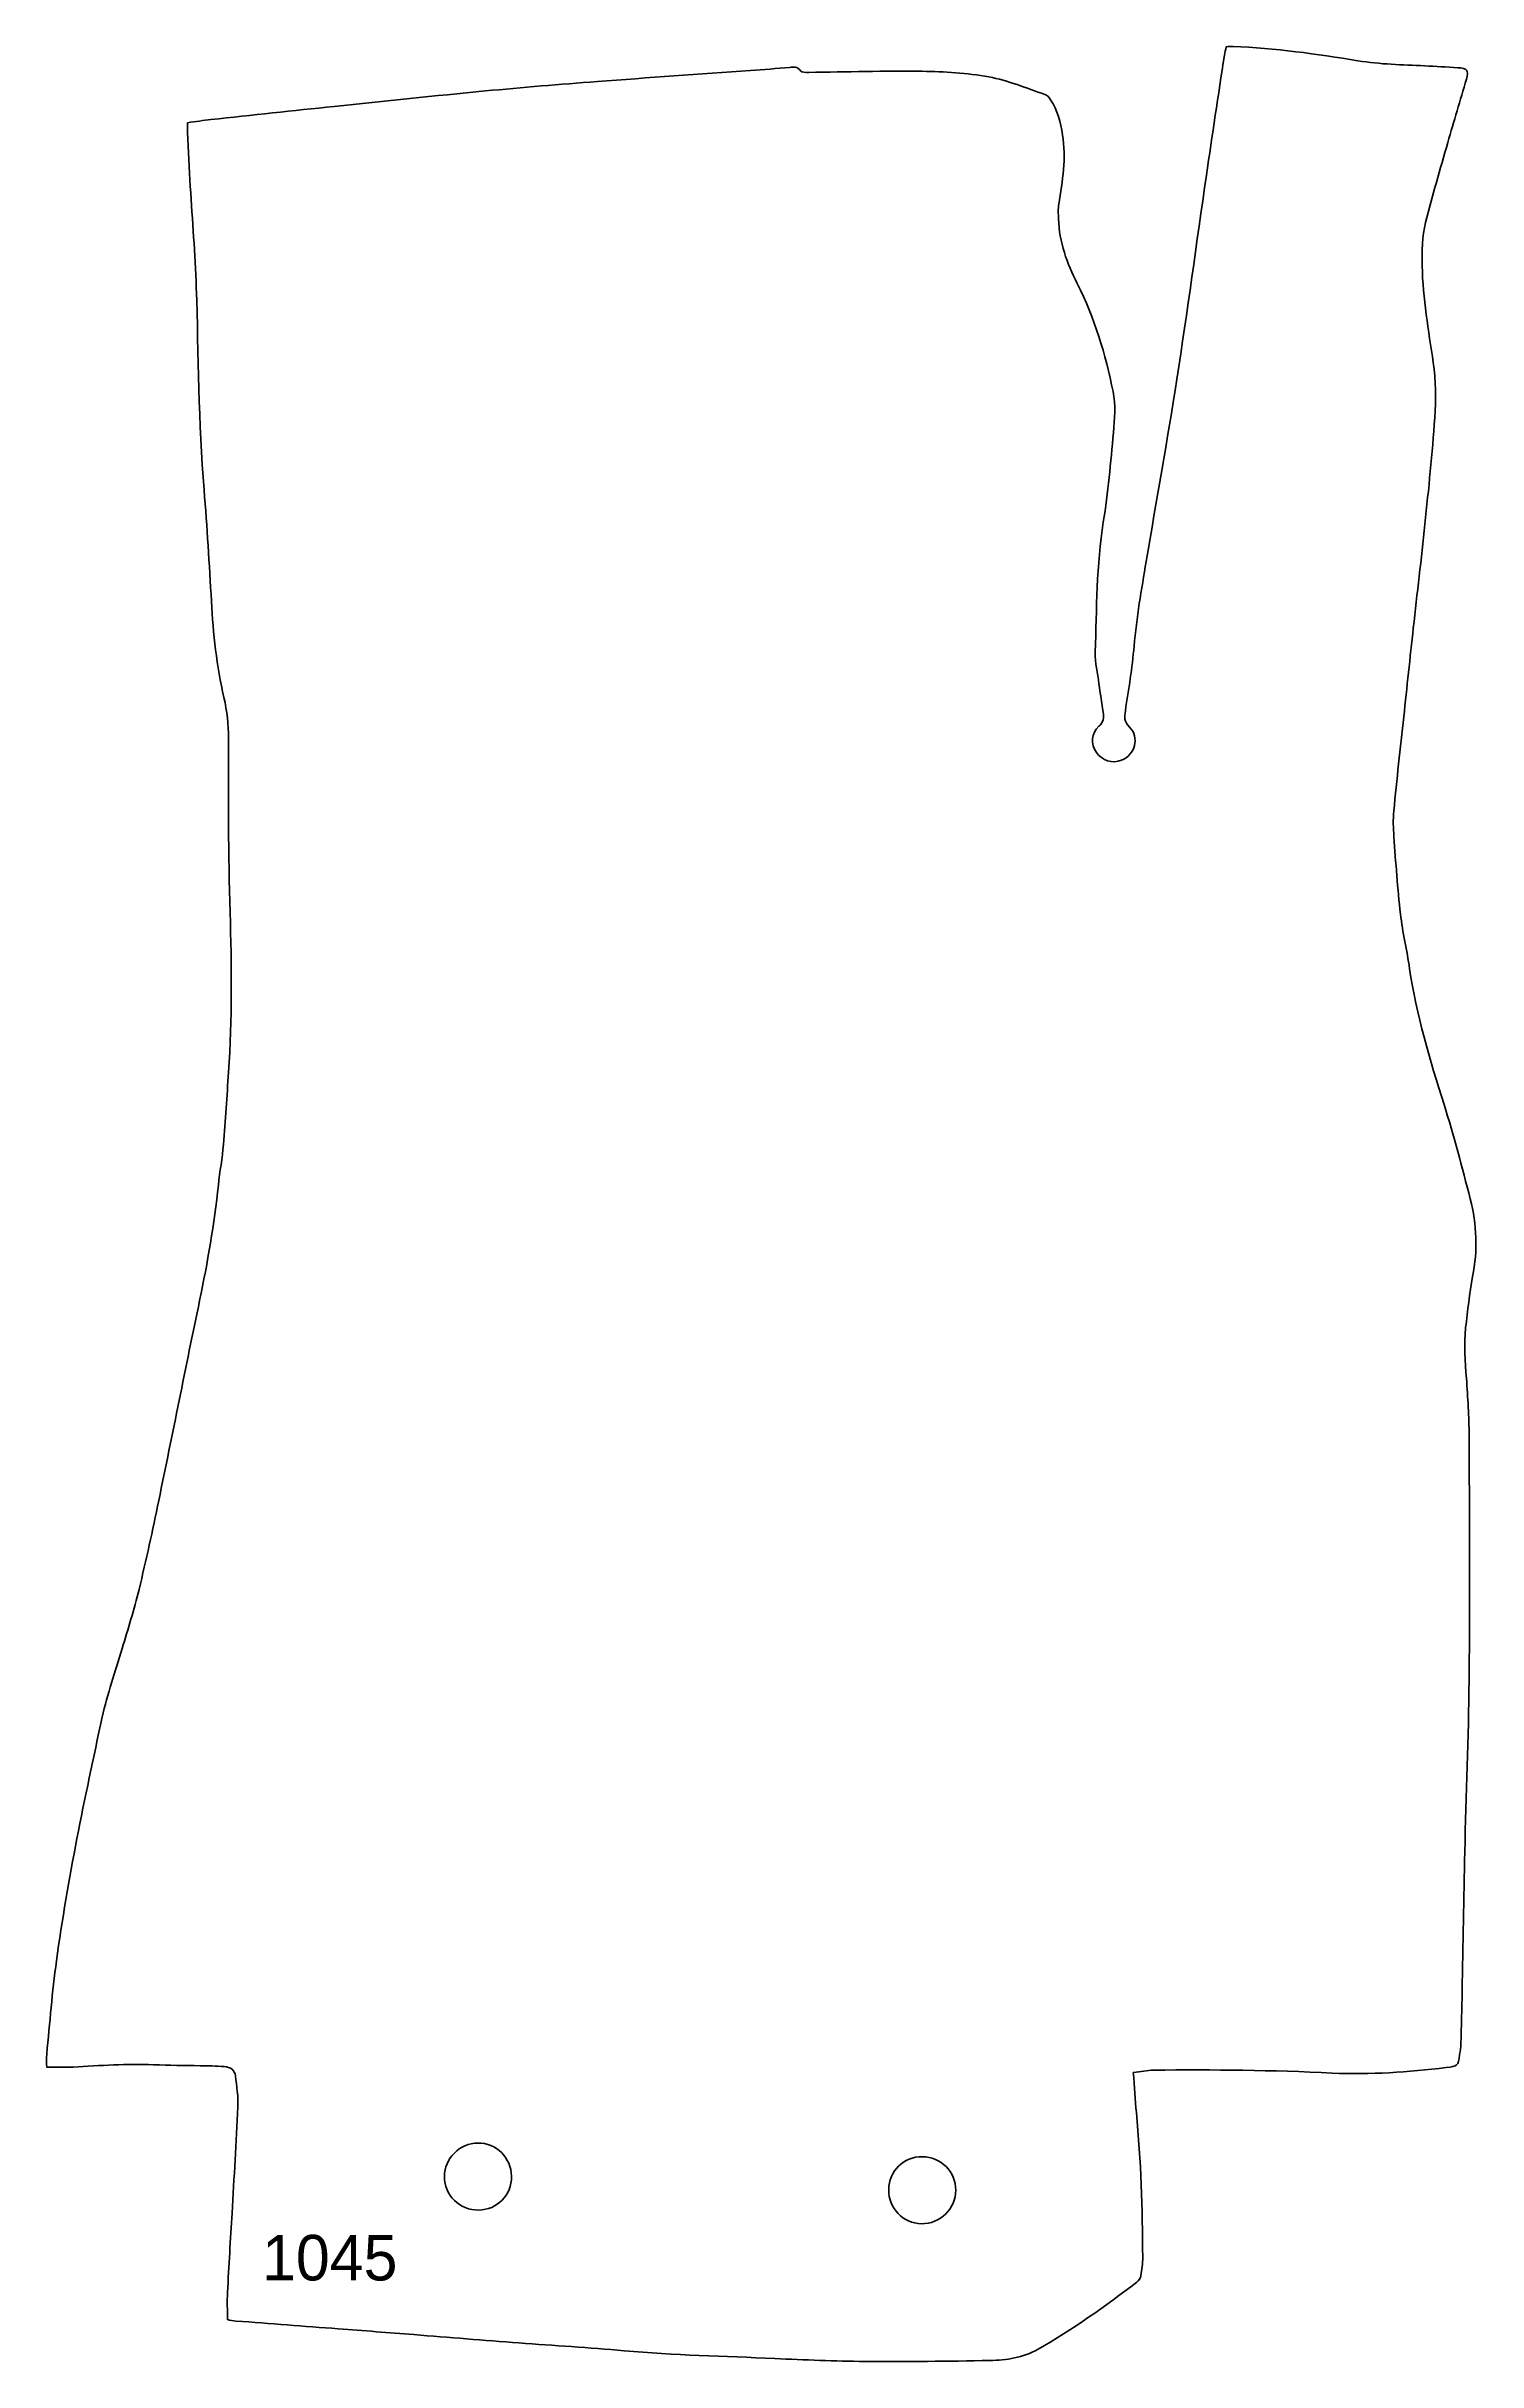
# Model space of a CAD drawing. Header units: centimetres. Extents: x 11 to 67.5, y -102.3 to -10.9.
import ezdxf

# ---------------------------------------------------------------- set-up
doc = ezdxf.new("R2010")
doc.units = ezdxf.units.CM
doc.header["$MEASUREMENT"] = 0
doc.layers.add('Слой 1', color=7, linetype='Continuous', lineweight=0)

msp = doc.modelspace()

# ---------------------------------------------------------------- linework, layer by layer
at = {"layer": 'Слой 1', "color": 18, "lineweight": 35, "true_color": 0x000000}
for points, knots in [([(53.943, -90.907), (53.987, -91.486), (54.015, -91.989), (54.064, -92.49), (54.249, -94.388), (54.305, -96.291), (54.315, -98.196), (54.316, -98.441), (54.283, -98.689), (54.243, -98.931), (54.227, -99.024), (54.164, -99.131), (54.089, -99.187), (52.828, -100.131), (51.554, -101.057), (50.18, -101.837), (49.584, -102.175), (48.934, -102.263), (48.278, -102.276), (46.633, -102.311), (44.987, -102.325), (43.342, -102.314), (42.155, -102.305), (40.968, -102.255), (39.781, -102.2), (37.797, -102.108), (35.81, -102.077), (33.83, -101.892), (32.45, -101.764), (31.064, -101.689), (29.681, -101.584), (28.298, -101.479), (26.916, -101.366), (25.534, -101.257), (24.538, -101.179), (23.541, -101.102), (22.545, -101.026), (21.197, -100.924), (19.849, -100.823), (18.502, -100.719), (18.388, -100.711), (18.276, -100.683), (18.166, -100.664), (18.166, -100.29), (18.152, -99.939), (18.169, -99.589), (18.222, -98.544), (18.287, -97.5), (18.347, -96.456), (18.427, -95.059), (18.52, -93.663), (18.58, -92.266), (18.598, -91.859), (18.533, -91.446), (18.483, -91.039), (18.455, -90.809), (18.298, -90.688), (18.035, -90.67), (17.719, -90.648), (17.401, -90.645), (17.083, -90.638), (16.472, -90.625), (15.86, -90.623), (15.249, -90.599), (14.19, -90.558), (13.134, -90.633), (12.078, -90.69), (11.741, -90.708), (11.402, -90.693), (11.027, -90.693), (11.027, -90.524), (11.012, -90.35), (11.029, -90.18), (11.151, -88.952), (11.245, -87.72), (11.413, -86.499), (11.858, -83.262), (12.527, -80.064), (13.222, -76.874), (13.422, -75.958), (13.746, -75.07), (14.01, -74.168), (14.237, -73.39), (14.484, -72.617), (14.675, -71.83), (14.957, -70.666), (15.21, -69.496), (15.453, -68.323), (15.998, -65.689), (16.519, -63.05), (17.069, -60.418), (17.384, -58.91), (17.644, -57.395), (17.808, -55.864), (17.866, -55.327), (17.962, -54.793), (18.008, -54.255), (18.089, -53.307), (18.147, -52.357), (18.21, -51.407), (18.351, -49.305), (18.335, -47.198), (18.269, -45.096), (18.198, -42.803), (18.206, -40.511), (18.211, -38.219), (18.212, -37.676), (18.152, -37.143), (18.028, -36.612), (17.738, -35.361), (17.6, -34.09), (17.532, -32.808), (17.453, -31.341), (17.363, -29.874), (17.243, -28.41), (17.025, -25.748), (17.02, -23.079), (16.937, -20.413), (16.896, -19.086), (16.778, -17.761), (16.7, -16.435), (16.658, -15.719), (16.626, -15.003), (16.592, -14.287), (16.586, -14.171), (16.591, -14.056), (16.591, -13.909), (16.917, -13.865), (17.216, -13.818), (17.516, -13.786), (19.14, -13.61), (20.763, -13.435), (22.388, -13.265), (24.375, -13.058), (26.361, -12.848), (28.349, -12.657), (29.823, -12.516), (31.299, -12.394), (32.776, -12.282), (34.791, -12.129), (36.809, -11.995), (38.825, -11.851), (39.341, -11.814), (39.856, -11.764), (40.371, -11.725), (40.53, -11.713), (40.688, -11.676), (40.803, -11.867), (40.84, -11.929), (41.015, -11.923), (41.127, -11.922), (42.62, -11.906), (44.114, -11.858), (45.606, -11.878), (46.485, -11.89), (47.375, -11.942), (48.237, -12.1), (48.993, -12.239), (49.718, -12.547), (50.452, -12.792), (50.541, -12.822), (50.622, -12.916), (50.677, -13), (50.951, -13.422), (51.07, -13.897), (51.149, -14.389), (51.298, -15.312), (51.153, -16.214), (50.999, -17.12), (50.967, -17.312), (50.983, -17.514), (50.989, -17.71), (51.017, -18.625), (51.329, -19.467), (51.733, -20.263), (52.42, -21.618), (52.844, -23.057), (53.146, -24.53), (53.252, -25.049), (53.207, -25.61), (53.159, -26.145), (53.054, -27.326), (52.949, -28.511), (52.76, -29.681), (52.484, -31.385), (52.503, -33.101), (52.439, -34.814), (52.423, -35.231), (52.532, -35.653), (52.589, -36.071), (52.64, -36.444), (52.695, -36.816), (52.754, -37.187), (52.789, -37.404), (52.775, -37.574), (52.579, -37.745), (52.277, -38.011), (52.264, -38.449), (52.485, -38.776), (52.704, -39.101), (53.116, -39.229), (53.481, -39.086), (54.01, -38.88), (54.203, -38.176), (53.795, -37.778), (53.575, -37.563), (53.59, -37.384), (53.63, -37.128), (53.763, -36.282), (53.901, -35.434), (53.976, -34.581), (54.074, -33.455), (54.266, -32.345), (54.454, -31.233), (54.858, -28.835), (55.292, -26.442), (55.665, -24.039), (56.081, -21.358), (56.439, -18.668), (56.83, -15.983), (57.06, -14.402), (57.302, -12.823), (57.541, -11.243), (57.557, -11.139), (57.585, -11.037), (57.613, -10.911), (57.703, -10.905), (57.793, -10.892), (57.884, -10.896), (59.543, -10.961), (61.183, -11.198), (62.818, -11.464), (63.692, -11.606), (64.572, -11.621), (65.452, -11.664), (65.886, -11.685), (66.321, -11.709), (66.755, -11.737), (67.14, -11.762), (67.201, -11.827), (67.099, -12.19), (66.863, -13.026), (66.604, -13.856), (66.365, -14.691), (66.065, -15.741), (65.753, -16.788), (65.491, -17.848), (65.354, -18.405), (65.336, -18.983), (65.351, -19.564), (65.385, -20.849), (65.602, -22.109), (65.792, -23.376), (65.899, -24.09), (65.897, -24.833), (65.849, -25.557), (65.756, -26.963), (65.606, -28.366), (65.461, -29.768), (65.32, -31.135), (65.154, -32.5), (65.003, -33.866), (64.874, -35.034), (64.751, -36.203), (64.625, -37.371), (64.492, -38.609), (64.351, -39.847), (64.231, -41.086), (64.199, -41.423), (64.211, -41.768), (64.236, -42.107), (64.311, -43.126), (64.379, -44.148), (64.496, -45.163), (64.579, -45.885), (64.752, -46.597), (64.857, -47.317), (65.124, -49.15), (65.66, -50.919), (66.216, -52.674), (66.607, -53.908), (66.925, -55.156), (67.252, -56.405), (67.518, -57.425), (67.546, -58.439), (67.346, -59.475), (67.217, -60.142), (67.153, -60.822), (67.07, -61.498), (66.987, -62.167), (67.056, -62.835), (67.101, -63.504), (67.152, -64.254), (67.205, -65.006), (67.208, -65.757), (67.22, -68.979), (67.237, -72.201), (67.207, -75.423), (67.187, -77.68), (67.088, -79.936), (67.036, -82.193), (66.993, -84.026), (66.967, -85.86), (66.932, -87.694), (66.919, -88.388), (66.903, -89.081), (66.883, -89.775), (66.879, -89.915), (66.853, -90.055), (66.833, -90.194), (66.764, -90.657), (66.763, -90.659), (66.299, -90.713), (64.803, -90.886), (63.308, -91), (61.798, -90.927), (59.448, -90.813), (57.096, -90.784), (54.744, -90.815), (54.491, -90.819), (54.238, -90.872), (53.943, -90.907)], [0, 0, 0, 0, 1, 1, 1, 2, 2, 2, 3, 3, 3, 4, 4, 4, 5, 5, 5, 6, 6, 6, 7, 7, 7, 8, 8, 8, 9, 9, 9, 10, 10, 10, 11, 11, 11, 12, 12, 12, 13, 13, 13, 14, 14, 14, 15, 15, 15, 16, 16, 16, 17, 17, 17, 18, 18, 18, 19, 19, 19, 20, 20, 20, 21, 21, 21, 22, 22, 22, 23, 23, 23, 24, 24, 24, 25, 25, 25, 26, 26, 26, 27, 27, 27, 28, 28, 28, 29, 29, 29, 30, 30, 30, 31, 31, 31, 32, 32, 32, 33, 33, 33, 34, 34, 34, 35, 35, 35, 36, 36, 36, 37, 37, 37, 38, 38, 38, 39, 39, 39, 40, 40, 40, 41, 41, 41, 42, 42, 42, 43, 43, 43, 44, 44, 44, 45, 45, 45, 46, 46, 46, 47, 47, 47, 48, 48, 48, 49, 49, 49, 50, 50, 50, 51, 51, 51, 52, 52, 52, 53, 53, 53, 54, 54, 54, 55, 55, 55, 56, 56, 56, 57, 57, 57, 58, 58, 58, 59, 59, 59, 60, 60, 60, 61, 61, 61, 62, 62, 62, 63, 63, 63, 64, 64, 64, 65, 65, 65, 66, 66, 66, 67, 67, 67, 68, 68, 68, 69, 69, 69, 70, 70, 70, 71, 71, 71, 72, 72, 72, 73, 73, 73, 74, 74, 74, 75, 75, 75, 76, 76, 76, 77, 77, 77, 78, 78, 78, 79, 79, 79, 80, 80, 80, 81, 81, 81, 82, 82, 82, 83, 83, 83, 84, 84, 84, 85, 85, 85, 86, 86, 86, 87, 87, 87, 88, 88, 88, 89, 89, 89, 90, 90, 90, 91, 91, 91, 92, 92, 92, 93, 93, 93, 94, 94, 94, 95, 95, 95, 96, 96, 96, 97, 97, 97, 98, 98, 98, 99, 99, 99, 100, 100, 100, 101, 101, 101, 102, 102, 102, 103, 103, 103, 104, 104, 104, 105, 105, 105, 106, 106, 106, 107, 107, 107, 107]), ([(29.385, -95.004), (29.378, -94.273), (28.785, -93.685), (28.059, -93.69), (27.338, -93.695), (26.738, -94.296), (26.736, -95.016), (26.734, -95.756), (27.338, -96.347), (28.089, -96.338), (28.828, -96.329), (29.391, -95.749), (29.385, -95.004)], [0, 0, 0, 0, 1, 1, 1, 2, 2, 2, 3, 3, 3, 4, 4, 4, 4]), ([(45.611, -94.231), (44.866, -94.227), (44.29, -94.792), (44.284, -95.533), (44.277, -96.268), (44.851, -96.866), (45.577, -96.879), (46.311, -96.893), (46.932, -96.283), (46.932, -95.549), (46.932, -94.821), (46.345, -94.235), (45.611, -94.231)], [0, 0, 0, 0, 1, 1, 1, 2, 2, 2, 3, 3, 3, 4, 4, 4, 4])]:
    msp.add_open_spline(points, degree=3, knots=knots, dxfattribs=at)

# ---------------------------------------------------------------- texts
at = {"layer": 'Слой 1', "insert": (19.532, -99.142), "char_height": 0.2, "attachment_point": 7}
msp.add_mtext('\\C5;\\c16711680;\\FCentury Gothic|b0|i0|c1;\\H1.798320;\\W1.000000;1045', dxfattribs=at)

doc.saveas('drawing.dxf')
